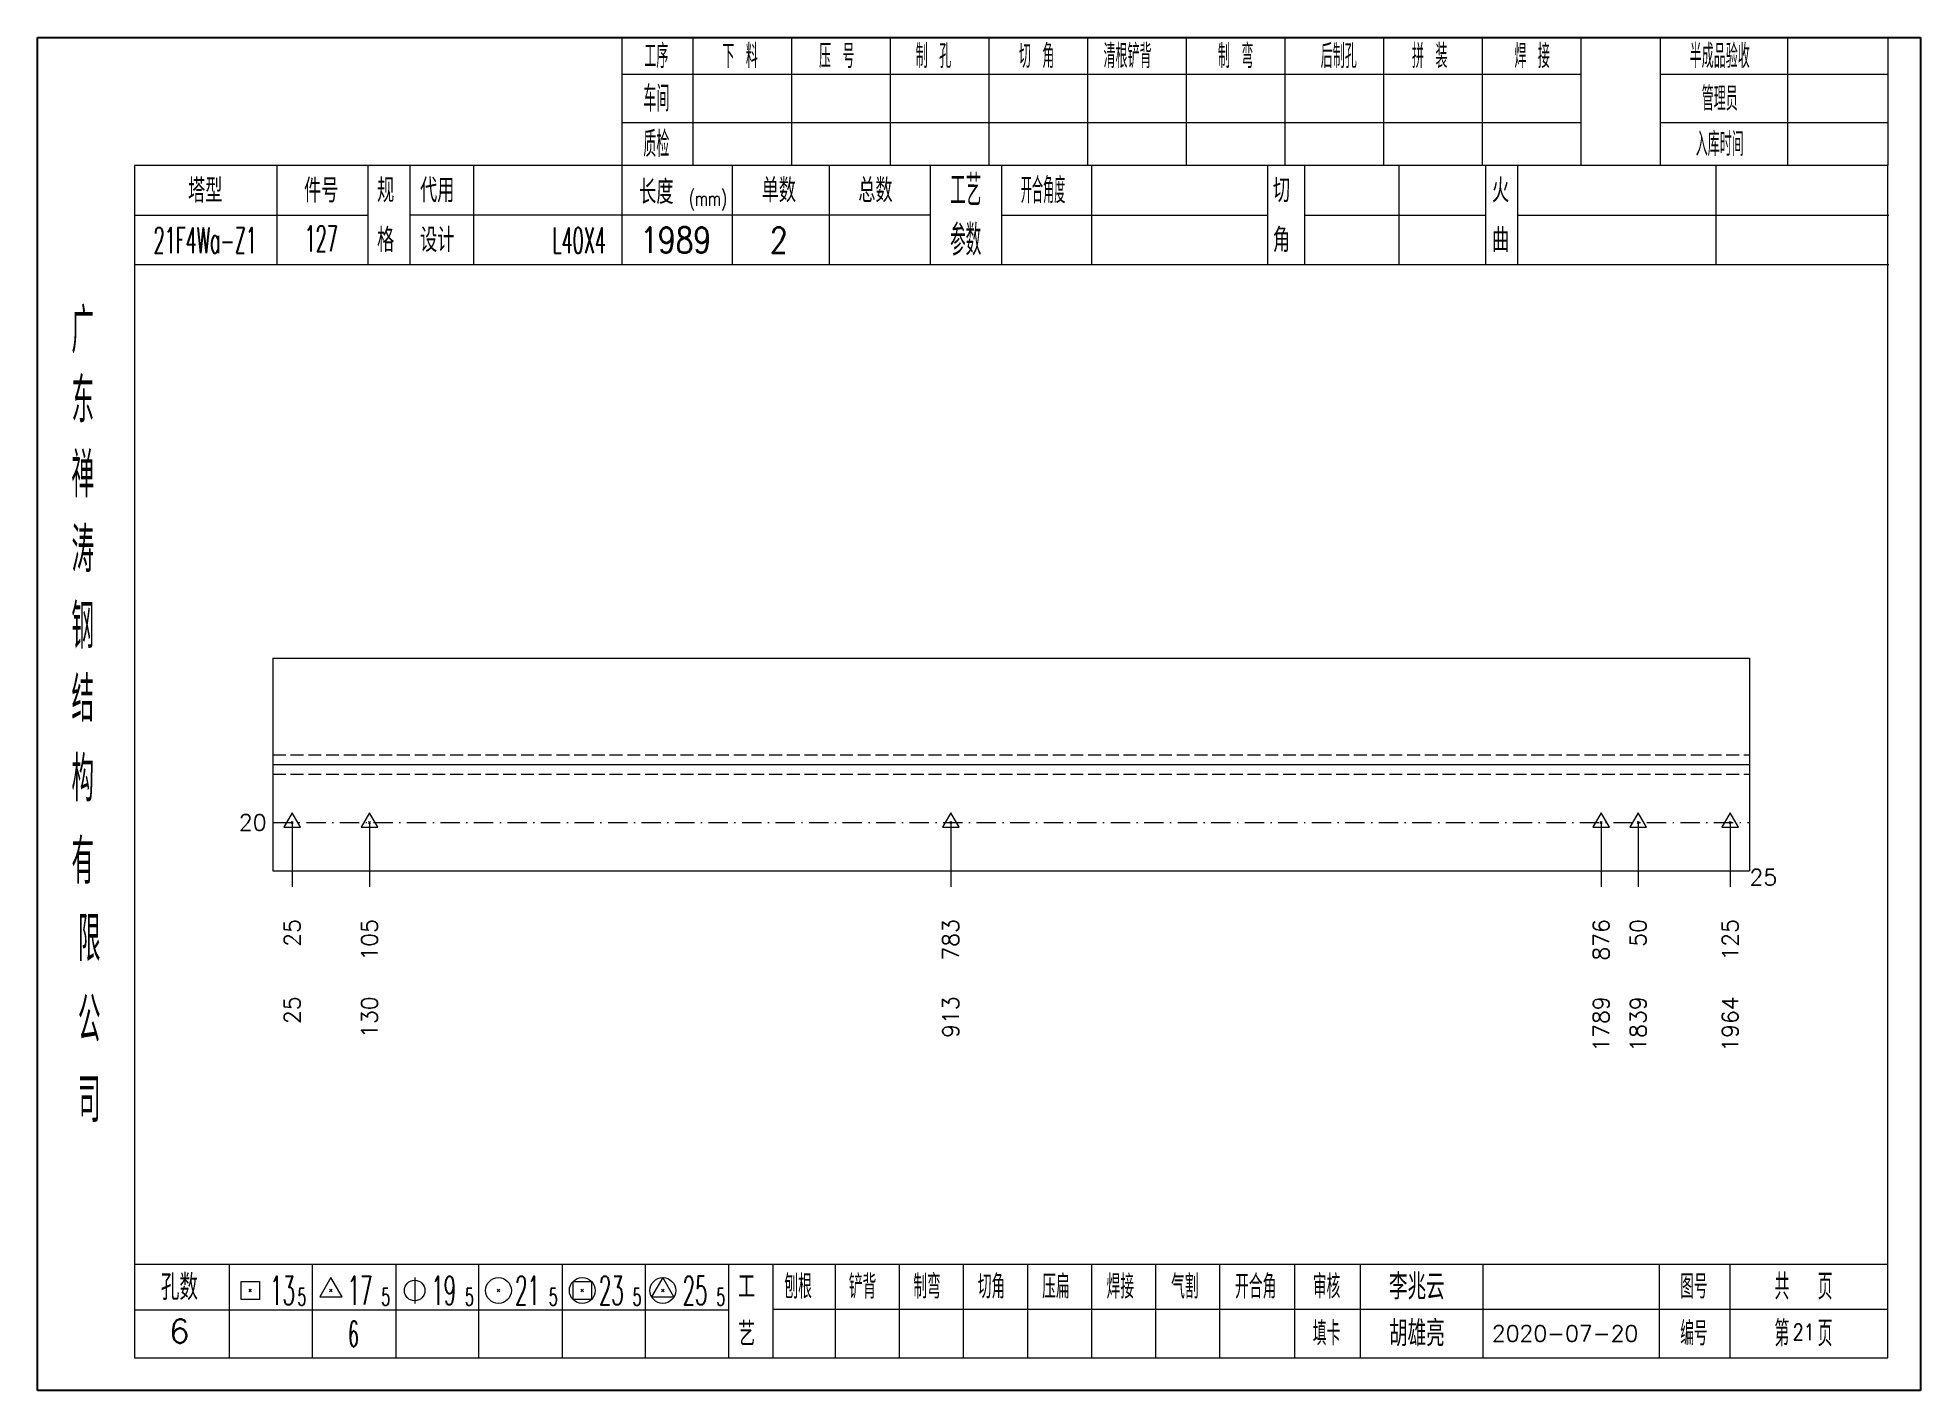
# Model space of a CAD drawing. Extents: x 1310 to 15542, y -76 to 8381.
# Drawn here: x 7759 to 8051.2, y 5793.7 to 6003.7 of the extents above; entities that cross this region are included whole.
import ezdxf
from ezdxf.enums import TextEntityAlignment as Align

# ---------------------------------------------------------------- set-up
doc = ezdxf.new("R2010")
doc.units = 0
doc.header["$MEASUREMENT"] = 0
doc.linetypes.add('一点画线', pattern=[5.2, 3, -1, 0.2, -1])
doc.linetypes.add('虚线', pattern=[2.75, 2, -0.75])
doc.layers.get('0').update_dxf_attribs({"linetype": 'CONTINUOUS', "lineweight": 25})
for name, color, linetype, lineweight in [('1', 7, 'CONTINUOUS', 25), ('4', 7, 'CONTINUOUS', 25), ('5', 7, 'CONTINUOUS', 25)]:
    doc.layers.add(name, color=color, linetype=linetype, lineweight=lineweight)
doc.styles.get("Standard").update_dxf_attribs({"font": 'simplex.shx', "width": 0.7, "height": 3, "bigfont": 'gbhzfs.shx'})

msp = doc.modelspace()

# ---------------------------------------------------------------- texts
at = {"color": 7, "linetype": 'Continuous', "lineweight": 13}
msp.add_text('20', height=2.5, dxfattribs=at).set_placement((7794.522, 5881.824), align=Align.MIDDLE_RIGHT)
at = {"layer": '1', "color": 7, "linetype": 'Continuous', "lineweight": 13}
msp.add_text('25', height=2.5, dxfattribs=at).set_placement((8024.652, 5873.324), align=Align.MIDDLE_LEFT)
at = {"layer": '1', "color": 8, "linetype": 'Continuous', "lineweight": 9}
for s, p in [('25', (7798.522, 5866.824)), ('105', (7810.498, 5866.824)), ('783', (7900.698, 5866.824)), ('876', (8001.612, 5866.824)), ('50', (8007.372, 5866.824)), ('125', (8021.652, 5866.824))]:
    msp.add_text(s, height=2.5, rotation=90, dxfattribs=at).set_placement(p, align=Align.MIDDLE_RIGHT)
at = {"layer": '1', "color": 7, "linetype": 'Continuous', "lineweight": 13}
for s, p in [('25', (7798.522, 5854.824)), ('130', (7810.498, 5854.824)), ('913', (7900.698, 5854.824)), ('1789', (8001.612, 5854.824)), ('1839', (8007.372, 5854.824)), ('1964', (8021.652, 5854.824))]:
    msp.add_text(s, height=2.5, rotation=90, dxfattribs=at).set_placement(p, align=Align.MIDDLE_RIGHT)
at = {"layer": '4', "color": 1, "linetype": 'Continuous', "lineweight": 25}
for s, height, width, p in [('工序', 3.7, 0.7, (7855.022, 6000.781)), ('下 料', 3.7, 0.7, (7868.022, 6000.781)), ('压 号', 3.7, 0.7, (7883.022, 6000.781)), ('制 孔', 3.7, 0.7, (7898.022, 6000.781)), ('切 角', 3.7, 0.7, (7914.022, 6000.781)), ('清根铲背 ', 3.7, 0.7, (7929.022, 6000.781)), (' 制 弯', 3.7, 0.7, (7944.022, 6000.781)), (' 后制孔', 3.7, 0.7, (7960.022, 6000.781)), ('拼 装', 3.7, 0.7, (7975.022, 6000.781)), (' 焊 接', 3.7, 0.7, (7990.022, 6000.781)), ('半成品验收', 3.7, 0.7, (8020.022, 6000.781)), ('车间', 4, 0.7, (7855.022, 5994.181)), ('管理员', 3.7, 0.7, (8020.022, 5994.181)), ('质检', 4, 0.7, (7855.022, 5987.121)), ('入库时间', 3.7, 0.7, (8020.022, 5987.121)), ('工艺', 4.8, 0.7, (7903.022, 5979.941)), ('(mm)', 2.24, 0.7, (7863.022, 5978.681)), ('开合角度', 4, 0.6, (7915.022, 5979.941)), ('21F4Wa-Z1', 4, 0.5, (7785.022, 5972.201)), ('127', 4, 0.5, (7803.022, 5972.451)), ('L40X4', 4, 0.5, (7843.022, 5972.181)), ('1989', 4, 0.8, (7858.022, 5972.231)), ('2', 4, 0.8, (7874.022, 5972.231)), ('参数', 4.8, 0.7, (7903.022, 5972.231)), ('广', 6.96, 0.7, (7766.022, 5958.151)), ('东', 6.96, 0.7, (7766.022, 5947.361)), ('禅', 6.96, 0.7, (7766.022, 5935.771)), ('涛', 6.96, 0.7, (7766.022, 5924.171)), ('钢', 6.96, 0.7, (7766.022, 5912.281)), ('结', 6.96, 0.7, (7766.022, 5900.971)), ('构', 6.96, 0.7, (7766.022, 5888.591)), ('有', 6.96, 0.7, (7766.022, 5875.781)), ('限', 6.96, 0.7, (7767.022, 5863.781)), ('公', 6.96, 0.7, (7767.022, 5851.241)), ('司', 6.96, 0.7, (7767.022, 5838.761)), ('13', 4.47, 0.5, (7797.022, 5809.181)), ('17', 4.47, 0.5, (7809.022, 5809.181)), ('19', 4.47, 0.5, (7822.022, 5809.181)), ('21', 4.47, 0.5, (7835.022, 5809.181)), ('23', 4.47, 0.5, (7848.022, 5809.181)), ('25', 4.47, 0.5, (7861.022, 5809.181)), ('刨根', 3.7, 0.8, (7877.022, 5809.781)), ('铲背', 3.7, 0.8, (7887.022, 5809.781)), ('制弯', 3.7, 0.8, (7897.022, 5809.781)), ('切角', 3.7, 0.8, (7907.022, 5809.781)), ('压扁', 3.7, 0.8, (7917.022, 5809.781)), ('焊接', 3.7, 0.8, (7927.022, 5809.781)), ('气割', 3.7, 0.8, (7937.022, 5809.781)), ('开合角', 3.7, 0.8, (7948.022, 5809.781)), ('审核', 3.7, 0.8, (7959.022, 5809.781)), ('图号', 3.7, 0.8, (8016.022, 5809.781)), ('共  页', 4, 0.8, (8033.022, 5809.781)), ('5', 2.68, 0.6, (7800.022, 5808.181)), ('5', 2.68, 0.6, (7813.022, 5808.181)), ('5', 2.68, 0.6, (7826.022, 5808.181)), ('5', 2.68, 0.6, (7839.022, 5808.181)), ('5', 2.68, 0.6, (7852.022, 5808.181)), ('5', 2.68, 0.6, (7865.022, 5808.181)), ('填卡', 3.7, 0.8, (7959.022, 5802.511)), ('编号', 3.7, 0.8, (8016.022, 5802.511)), ('第  页', 4, 0.8, (8033.022, 5802.511)), ('6', 4, 0.5, (7808.022, 5802.431))]:
    msp.add_text(s, height=height, dxfattribs=dict(at, width=width)).set_placement(p, align=Align.MIDDLE_CENTER)
for s, height, p in [('塔型', 3.7, (7785.022, 5979.911)), ('件号', 3.7, (7803.022, 5979.911)), ('规', 3.7, (7813.022, 5979.941)), ('代用', 3.7, (7821.022, 5979.941)), ('长度', 3.7, (7855.022, 5979.681)), ('单数', 3.7, (7874.022, 5979.941)), ('总数', 3.7, (7889.022, 5979.941)), ('切', 3.7, (7952.022, 5979.941)), ('火', 3.7, (7986.022, 5979.941)), ('格', 3.7, (7813.022, 5972.231)), ('设计', 3.7, (7821.022, 5972.231)), ('角', 3.7, (7952.022, 5972.231)), ('曲', 3.7, (7986.022, 5972.231)), ('孔数', 4, (7781.022, 5809.701)), ('工', 3.7, (7869.022, 5809.781)), ('李兆云', 4, (7973.022, 5809.781)), ('6', 3.7, (7781.022, 5802.871)), ('艺', 3.7, (7869.022, 5802.431)), ('胡雄亮', 4, (7973.022, 5802.511)), ('2020-07-20', 2.5, (7996.022, 5802.511))]:
    msp.add_text(s, height=height, dxfattribs=at).set_placement(p, align=Align.MIDDLE_CENTER)
at = {"layer": '4', "color": 6, "linetype": 'Continuous', "lineweight": 25, "width": 0.8}
msp.add_text('21', height=2.5, dxfattribs=at).set_placement((8033.047, 5802.739), align=Align.MIDDLE_CENTER)

# ---------------------------------------------------------------- blocks, each defined once
blk = doc.blocks.new('孔17.5')
at = {"layer": '5', "color": 7, "linetype": 'Continuous', "lineweight": 13}
for p, q in [((0, 1), (-0.866, -0.5)), ((-0.1, -0.1), (0.1, 0.1)), ((0.1, -0.1), (-0.1, 0.1)), ((0.866, -0.5), (0, 1)), ((-0.866, -0.5), (0.866, -0.5))]:
    blk.add_line(p, q, dxfattribs=at)
blk = doc.blocks.new('CTJGK')
at = {"color": 6, "linetype": 'Continuous'}
for p, q in [((0, 209.97), (292.13, 209.97)), ((0, 0), (0, 209.97)), ((292.13, 209.97), (292.13, 0)), ((292.13, 0), (0, 0))]:
    blk.add_line(p, q, dxfattribs=at)

# ---------------------------------------------------------------- linework, layer by layer
at = {"color": 7, "linetype": 'Continuous', "lineweight": 18}
for p, q in [((7795.522, 5907.324), (7795.522, 5874.324)), ((7795.522, 5907.324), (8024.652, 5907.324)), ((8024.652, 5907.324), (8024.652, 5874.324)), ((7795.522, 5890.824), (8024.652, 5890.824))]:
    msp.add_line(p, q, dxfattribs=at)
at = {"color": 1, "linetype": '虚线', "lineweight": 18}
for p, q in [((7795.522, 5892.324), (8024.652, 5892.324)), ((7795.522, 5889.324), (8024.652, 5889.324))]:
    msp.add_line(p, q, dxfattribs=at)
at = {"color": 3, "linetype": '一点画线', "lineweight": 13}
msp.add_line((7795.522, 5881.824), (8024.652, 5881.824), dxfattribs=at)
at = {"color": 7, "linetype": 'Continuous', "lineweight": 13}
for p, q in [((7798.522, 5881.824), (7798.522, 5871.824)), ((7810.498, 5881.824), (7810.498, 5871.824)), ((7900.698, 5881.824), (7900.698, 5871.824)), ((8001.612, 5881.824), (8001.612, 5871.824)), ((8007.372, 5881.824), (8007.372, 5871.824)), ((8021.652, 5881.824), (8021.652, 5871.824))]:
    msp.add_line(p, q, dxfattribs=at)
at = {"layer": '1', "color": 7, "linetype": 'Continuous', "lineweight": 18}
msp.add_line((7795.522, 5874.324), (8024.652, 5874.324), dxfattribs=at)
at = {"layer": '4', "color": 1, "linetype": 'Continuous', "lineweight": 18}
for p, q in [((7759.022, 6003.651), (7759.022, 5793.681)), ((8051.152, 6003.651), (7759.022, 6003.651)), ((7849.652, 6003.651), (7849.652, 5983.811)), ((7860.682, 6003.651), (7860.682, 5983.791)), ((7875.992, 6003.651), (7875.992, 5983.791)), ((7891.312, 6003.651), (7891.312, 5983.791)), ((7906.622, 6003.651), (7906.622, 5983.791)), ((7921.932, 6003.651), (7921.932, 5983.791)), ((7937.242, 6003.651), (7937.242, 5983.791)), ((7952.562, 6003.651), (7952.562, 5983.791)), ((7967.872, 6003.651), (7967.872, 5983.791)), ((7983.182, 6003.651), (7983.182, 5983.791)), ((7998.492, 6003.651), (7998.492, 5983.811)), ((7998.492, 6003.651), (7998.492, 5983.791)), ((8010.772, 6003.651), (8010.772, 5983.791)), ((8030.522, 6003.651), (8030.522, 5983.791)), ((8046.102, 6003.651), (8046.102, 5983.791)), ((8051.152, 5973.851), (8051.152, 6003.651)), ((7998.492, 5997.921), (7849.652, 5997.921)), ((8046.102, 5997.921), (8010.772, 5997.921)), ((7998.492, 5990.441), (7849.652, 5990.441)), ((8046.102, 5990.441), (8010.772, 5990.441)), ((7774.032, 5983.791), (7774.032, 5798.731)), ((8046.102, 5983.791), (7774.032, 5983.791)), ((7796.152, 5983.801), (7796.152, 5968.381)), ((7810.302, 5968.381), (7810.302, 5983.791)), ((7816.802, 5968.381), (7816.802, 5983.791)), ((7826.672, 5983.791), (7826.672, 5968.381)), ((7849.652, 5983.811), (7849.652, 5968.381)), ((7866.772, 5983.791), (7866.772, 5968.381)), ((7881.822, 5983.791), (7881.822, 5968.381)), ((7897.522, 5983.791), (7897.522, 5968.381)), ((7908.582, 5983.791), (7908.582, 5968.381)), ((7922.532, 5983.791), (7922.532, 5968.381)), ((7949.832, 5983.791), (7949.832, 5968.381)), ((7955.592, 5983.791), (7955.592, 5968.381)), ((7970.212, 5983.791), (7970.212, 5968.381)), ((7983.672, 5983.791), (7983.672, 5968.381)), ((7988.662, 5983.791), (7988.662, 5968.381)), ((8019.402, 5983.791), (8019.402, 5968.381)), ((8046.102, 5798.731), (8046.102, 5983.791)), ((7810.302, 5976.031), (7774.032, 5976.031)), ((7897.522, 5976.081), (7816.802, 5976.081)), ((7908.582, 5976.081), (7949.832, 5976.081)), ((7955.592, 5976.081), (7983.672, 5976.081)), ((7988.662, 5976.081), (8046.282, 5976.081)), ((8051.152, 5793.681), (8051.152, 5973.851)), ((8046.282, 5968.381), (7774.032, 5968.381)), ((7774.032, 5813.261), (8046.102, 5813.261)), ((7788.722, 5813.261), (7788.722, 5798.731)), ((7801.652, 5798.731), (7801.652, 5813.261)), ((7814.582, 5813.261), (7814.582, 5798.731)), ((7827.502, 5798.731), (7827.502, 5813.261)), ((7840.432, 5813.261), (7840.432, 5798.731)), ((7853.362, 5798.731), (7853.362, 5813.261)), ((7866.282, 5798.731), (7866.282, 5813.261)), ((7873.152, 5798.731), (7873.152, 5813.261)), ((7882.812, 5798.731), (7882.812, 5813.261)), ((7892.752, 5798.731), (7892.752, 5813.261)), ((7902.692, 5798.731), (7902.692, 5813.261)), ((7912.642, 5798.731), (7912.642, 5813.261)), ((7922.582, 5798.731), (7922.582, 5813.261)), ((7932.522, 5798.731), (7932.522, 5813.261)), ((7942.472, 5798.731), (7942.472, 5813.261)), ((7954.112, 5798.731), (7954.112, 5813.261)), ((7964.262, 5798.731), (7964.262, 5813.261)), ((7983.322, 5798.731), (7983.322, 5813.261)), ((8010.702, 5798.731), (8010.702, 5813.261)), ((8021.662, 5798.731), (8021.662, 5813.261)), ((7866.282, 5806.131), (7774.032, 5806.131)), ((7873.112, 5806.291), (8046.102, 5806.291)), ((7774.032, 5798.731), (8046.102, 5798.731)), ((7759.022, 5793.681), (8051.152, 5793.681))]:
    msp.add_line(p, q, dxfattribs=at)
at = {"layer": '4', "color": 7, "linetype": 'Continuous', "lineweight": 13}
for p, q in [((7790.608, 5807.767), (7790.608, 5810.595)), ((7790.608, 5810.595), (7793.436, 5810.595)), ((7793.436, 5810.595), (7793.436, 5807.767)), ((7804.522, 5811.181), (7802.79, 5808.181)), ((7806.254, 5808.181), (7804.522, 5811.181)), ((7817.522, 5811.181), (7817.522, 5807.181)), ((7842.108, 5807.767), (7842.108, 5810.595)), ((7842.108, 5810.595), (7844.936, 5810.595)), ((7844.936, 5810.595), (7844.936, 5807.767)), ((7856.022, 5811.181), (7854.29, 5808.181)), ((7857.754, 5808.181), (7856.022, 5811.181)), ((7793.436, 5807.767), (7790.608, 5807.767)), ((7791.822, 5808.981), (7792.222, 5809.381)), ((7792.222, 5808.981), (7791.822, 5809.381)), ((7802.79, 5808.181), (7806.254, 5808.181)), ((7804.322, 5808.981), (7804.722, 5809.381)), ((7804.722, 5808.981), (7804.322, 5809.381)), ((7830.322, 5808.981), (7830.722, 5809.381)), ((7830.722, 5808.981), (7830.322, 5809.381)), ((7844.936, 5807.767), (7842.108, 5807.767)), ((7843.322, 5808.981), (7843.722, 5809.381)), ((7843.722, 5808.981), (7843.322, 5809.381)), ((7854.29, 5808.181), (7857.754, 5808.181)), ((7855.822, 5808.981), (7856.222, 5809.381)), ((7856.222, 5808.981), (7855.822, 5809.381))]:
    msp.add_line(p, q, dxfattribs=at)
for centre, radius in [((7817.522, 5809.181), 1.6), ((7830.522, 5809.181), 2), ((7843.522, 5809.181), 2), ((7856.022, 5809.181), 2)]:
    msp.add_circle(centre, radius, dxfattribs=at)

# ---------------------------------------------------------------- block references
at = {"color": 0, "linetype": 'Continuous'}
msp.add_blockref('CTJGK', (7759.022, 5793.681), dxfattribs=at)
at = {"layer": '1', "color": 8, "linetype": 'Continuous', "lineweight": 9, "xscale": 1.5, "yscale": 1.5, "zscale": 1.5}
for p in [(7798.522, 5881.824), (7810.498, 5881.824), (7900.698, 5881.824), (8001.612, 5881.824), (8007.372, 5881.824), (8021.652, 5881.824)]:
    msp.add_blockref('孔17.5', p, dxfattribs=at)

msp.set_redraw_order([(e.dxf.handle, doc.entitydb.next_handle()) for e in msp.query("TEXT MTEXT ATTDEF DIMENSION ARC_DIMENSION")])  # texts and dimensions are drawn at this point

doc.saveas('drawing.dxf')
